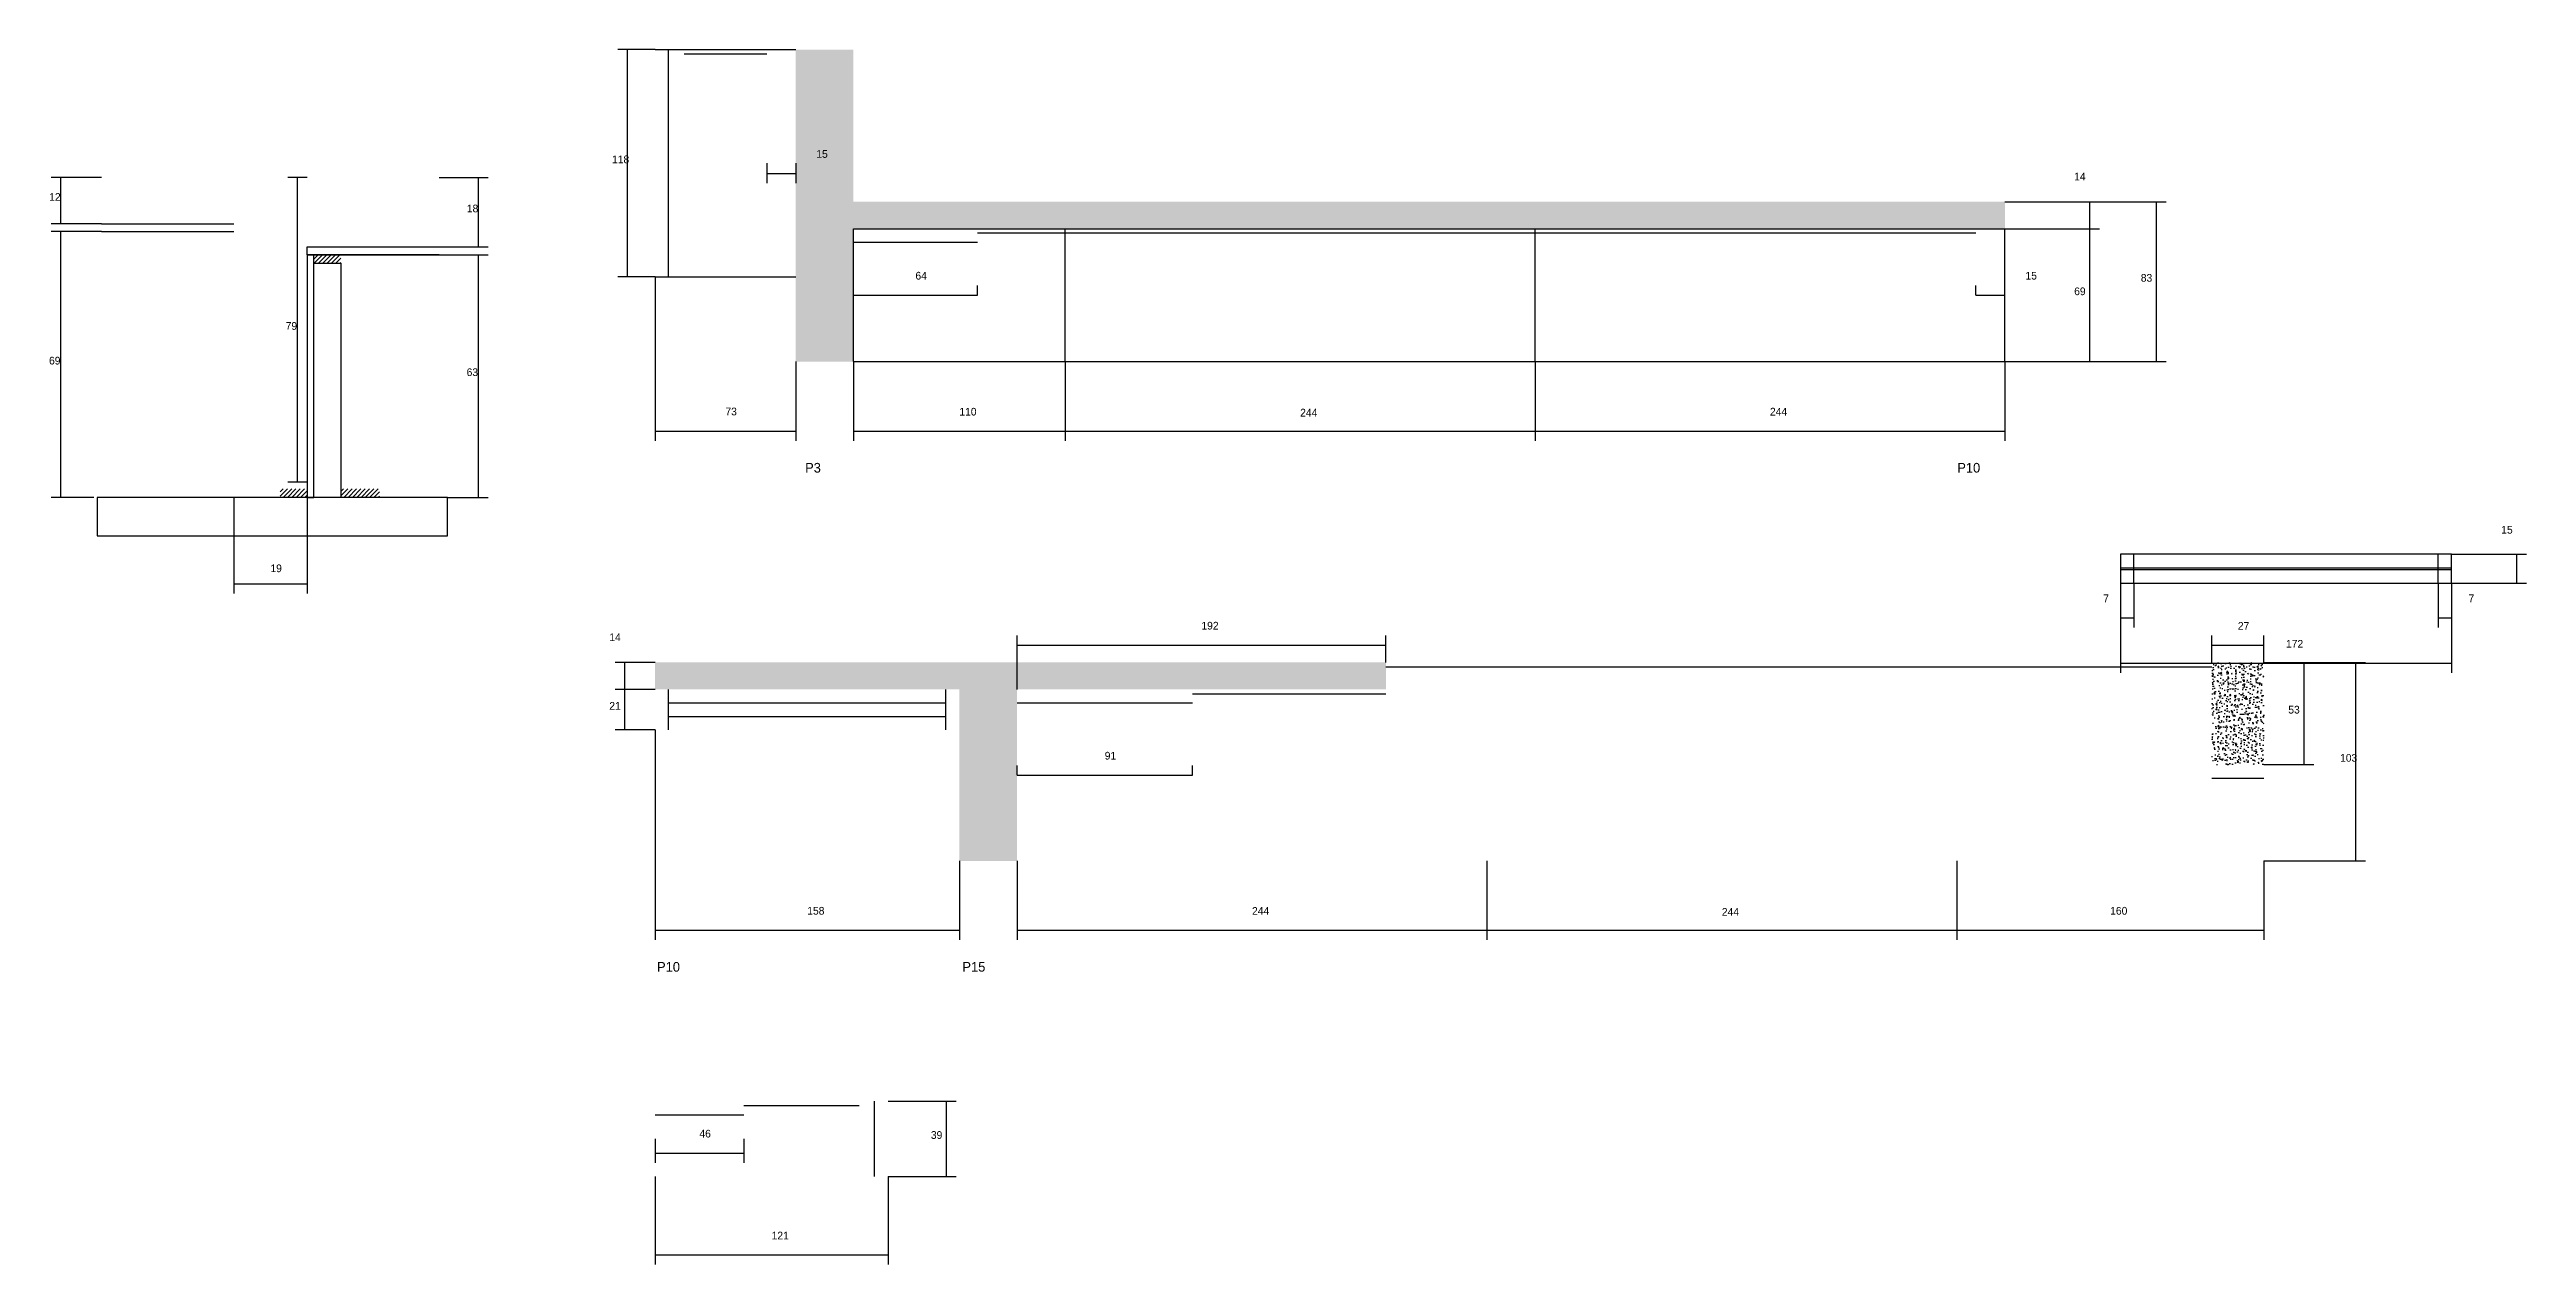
# Model space of a CAD drawing. Header units: metres. Extents: x -2848 to 22762, y -49062 to 1016.
# Drawn here: x 1485 to 2772, y -49016 to -48385 of the extents above; entities that cross this region are included whole.
import ezdxf

# ---------------------------------------------------------------- set-up
doc = ezdxf.new("R2010")
doc.units = ezdxf.units.M
for name, color, linetype in [('COTA', 4, 'Continuous'), ('Madeira', 126, 'Continuous'), ('NOMENCLATURA', 7, 'Continuous'), ('Painéis', 200, 'Continuous'), ('SARR_2.2x10', 40, 'Continuous'), ('SARR_2.2x7', 40, 'Continuous'), ('SARR_3.5x7', 81, 'Continuous')]:
    doc.layers.add(name, color=color, linetype=linetype)

msp = doc.modelspace()

# ---------------------------------------------------------------- texts
at = {"layer": 'COTA'}
for s, p in [('118', (1777.4, -48444.2)), ('15', (1883.5, -48441.4)), ('12', (1485.1, -48463.7)), ('14', (2536.8, -48453.1)), ('18', (1702, -48469.7)), ('64', (1935, -48504.6)), ('15', (2511.5, -48504.6)), ('69', (2536.8, -48512.7)), ('83', (2571.4, -48505.7)), ('79', (1607.9, -48530.7)), ('69', (1485, -48548.7)), ('63', (1701.9, -48554.7)), ('73', (1836.3, -48575.1)), ('110', (1957.8, -48575.2)), ('244', (2134.8, -48575.7)), ('244', (2378.8, -48575.2)), ('15', (2758.6, -48636.5)), ('19', (1600, -48656.5)), ('7', (2551.9, -48672.1)), ('7', (2741.6, -48672.1)), ('14', (1776, -48692.3)), ('192', (2083.5, -48686.3)), ('27', (2621.8, -48686.4)), ('172', (2646.8, -48695.7)), ('21', (1776, -48727.9)), ('53', (2648, -48729.9)), ('91', (2033.3, -48753.8)), ('103', (2674.9, -48754.9)), ('158', (1878.8, -48834.3)), ('244', (2109.8, -48834.4)), ('244', (2353.8, -48834.9)), ('160', (2555.5, -48834.3)), ('46', (1822.8, -48950)), ('39', (1943, -48950.7)), ('121', (1860.3, -49002.9))]:
    msp.add_text(s, height=4, dxfattribs=at).set_placement(p)
at = {"layer": 'NOMENCLATURA'}
for s, p in [('P3', (1877.7, -48604.8)), ('P10', (2476.1, -48604.8)), ('P10', (1800.8, -48863.9)), ('P15', (1959.4, -48863.9))]:
    msp.add_text(s, height=5, dxfattribs=at).set_placement(p)

# ---------------------------------------------------------------- hatches: boundary and pattern name
at = {"layer": 'COTA'}
h = msp.add_hatch(dxfattribs=at)
h.set_pattern_fill('AR-CONC', scale=0.03)
h.paths.add_polyline_path([(1872.8, -48503.2), (1872.8, -48547.2), (1902.8, -48547.2), (1902.8, -48478.2), (2500.8, -48478.2), (2500.8, -48464.2), (1902.8, -48464.2), (1902.8, -48385.2), (1872.8, -48385.2)])
h = msp.add_hatch(dxfattribs=at)
h.set_pattern_fill('AR-CONC', scale=0.03)
h.paths.add_polyline_path([(1987.8, -48717.4), (2179.3, -48717.4), (2179.3, -48703.4), (1799.8, -48703.4), (1799.8, -48717.4), (1957.8, -48717.4), (1957.8, -48738.4), (1957.8, -48806.4), (1987.8, -48806.4)])
h = msp.add_hatch(dxfattribs=at)
h.set_pattern_fill('AR-CONC', scale=0.03)
h.paths.add_polyline_path([(2608.3, -48756.4), (2635.3, -48756.4), (2635.3, -48703.4), (2608.3, -48703.4)])
at = {"layer": 'SARR_2.2x10'}
h = msp.add_hatch(dxfattribs=at)
h.set_pattern_fill('ANSI31', scale=0.5)
h.paths.add_polyline_path([(1636.6, -48613.3), (1636.6, -48617.7), (1656.6, -48617.7), (1656.6, -48613.3)])
at = {"layer": 'SARR_2.2x7'}
h = msp.add_hatch(dxfattribs=at)
h.set_pattern_fill('ANSI31', scale=0.5)
h.paths.add_polyline_path([(1622.6, -48491.7), (1622.6, -48496.1), (1636.6, -48496.1), (1636.6, -48491.7)])
h = msp.add_hatch(dxfattribs=at)
h.set_pattern_fill('ANSI31', scale=0.5)
h.paths.add_polyline_path([(1605, -48617.7), (1605, -48613.3), (1605, -48613.3), (1619, -48613.3), (1619, -48613.3), (1619, -48617.7), (1619, -48617.7), (1605, -48617.7)])

# ---------------------------------------------------------------- linework, layer by layer
at = {"layer": 'COTA'}
for p, q in [((1799.8, -48385.2), (1780.5, -48385.2)), ((1785.5, -48503.2), (1785.5, -48385.2)), ((1857.8, -48444.2), (1857.8, -48454.5)), ((1872.8, -48444.2), (1872.8, -48454.5)), ((1512.3, -48451.7), (1486.1, -48451.7)), ((1491.1, -48475.7), (1491.1, -48451.7)), ((1619, -48451.7), (1609, -48451.7)), ((1614, -48609.7), (1614, -48451.7)), ((1687.7, -48451.7), (1713.1, -48451.7)), ((1708.1, -48487.7), (1708.1, -48451.7)), ((1857.8, -48449.5), (1872.8, -48449.5)), ((2500.8, -48464.2), (2549.9, -48464.2)), ((2500.8, -48464.2), (2584.6, -48464.2)), ((2544.9, -48478.2), (2544.9, -48464.2)), ((2579.6, -48547.2), (2579.6, -48464.2)), ((1512.3, -48475.7), (1486.1, -48475.7)), ((1512.3, -48479.7), (1486.1, -48479.7)), ((1491.1, -48617.7), (1491.1, -48479.7)), ((2500.8, -48478.2), (2549.9, -48478.2)), ((2500.8, -48478.2), (2549.9, -48478.2)), ((2544.9, -48547.2), (2544.9, -48478.2)), ((1687.7, -48487.7), (1713.1, -48487.7)), ((1687.7, -48491.7), (1713.1, -48491.7)), ((1708.1, -48617.7), (1708.1, -48491.7)), ((1799.8, -48503.2), (1780.5, -48503.2)), ((1799.8, -48503.2), (1799.8, -48588.3)), ((1902.8, -48512.7), (1902.8, -48507.7)), ((1967.3, -48512.7), (1967.3, -48507.7)), ((2485.8, -48512.7), (2485.8, -48507.7)), ((2500.8, -48512.7), (2500.8, -48507.7)), ((1902.8, -48512.7), (1967.3, -48512.7)), ((2485.8, -48512.7), (2500.8, -48512.7)), ((1872.8, -48547.2), (1872.8, -48588.3)), ((1902.8, -48547.2), (1902.8, -48588.3)), ((2012.8, -48547.2), (2012.8, -48588.3)), ((2012.8, -48547.2), (2012.8, -48588.3)), ((2256.8, -48547.2), (2256.8, -48588.3)), ((2256.8, -48547.2), (2256.8, -48588.3)), ((2500.8, -48547.2), (2500.8, -48588.3)), ((2500.8, -48547.2), (2549.9, -48547.2)), ((2500.8, -48547.2), (2584.6, -48547.2)), ((1799.8, -48583.3), (1872.8, -48583.3)), ((1902.8, -48583.3), (2012.8, -48583.3)), ((2012.8, -48583.3), (2256.8, -48583.3)), ((2256.8, -48583.3), (2500.8, -48583.3)), ((1619, -48609.7), (1609, -48609.7)), ((1508.2, -48617.7), (1486.1, -48617.7)), ((1581, -48617.7), (1581, -48667.5)), ((1619, -48617.7), (1619, -48667.5)), ((1691.8, -48617.7), (1713.1, -48617.7)), ((2732.8, -48647.2), (2771.7, -48647.2)), ((2766.7, -48662.2), (2766.7, -48647.2)), ((1581, -48662.5), (1619, -48662.5)), ((2560.8, -48662.2), (2560.8, -48708.8)), ((2560.8, -48662.2), (2560.8, -48685.2)), ((2567.8, -48662.2), (2567.8, -48685.2)), ((2725.8, -48662.2), (2725.8, -48685.2)), ((2732.8, -48662.2), (2732.8, -48708.8)), ((2732.8, -48662.2), (2771.7, -48662.2)), ((2732.8, -48662.2), (2732.8, -48685.2)), ((1987.8, -48717.4), (1987.8, -48689.4)), ((2179.3, -48703.4), (2179.3, -48689.4)), ((2560.8, -48680.2), (2567.8, -48680.2)), ((2608.3, -48703.4), (2608.3, -48689.4)), ((2635.3, -48703.4), (2635.3, -48689.4)), ((2725.8, -48680.2), (2732.8, -48680.2)), ((1799.8, -48703.4), (1779.1, -48703.4)), ((1784.1, -48717.4), (1784.1, -48703.4)), ((1987.8, -48694.4), (2179.3, -48694.4)), ((2560.8, -48703.8), (2732.8, -48703.8)), ((2608.3, -48694.4), (2635.3, -48694.4)), ((2635.3, -48703.4), (2688.1, -48703.4)), ((2635.3, -48703.4), (2661.2, -48703.4)), ((2656.2, -48756.4), (2656.2, -48703.4)), ((2683.1, -48806.4), (2683.1, -48703.4)), ((1799.8, -48717.4), (1779.1, -48717.4)), ((1799.8, -48717.4), (1779.1, -48717.4)), ((1784.1, -48738.4), (1784.1, -48717.4)), ((1799.8, -48738.4), (1779.1, -48738.4)), ((1799.8, -48738.4), (1799.8, -48847.4)), ((1987.8, -48761.9), (1987.8, -48756.9)), ((1987.8, -48761.9), (2078.8, -48761.9)), ((2078.8, -48761.9), (2078.8, -48756.9)), ((2635.3, -48756.4), (2661.2, -48756.4)), ((1957.8, -48806.4), (1957.8, -48847.4)), ((1987.8, -48806.4), (1987.8, -48847.4)), ((2231.8, -48806.4), (2231.8, -48847.4)), ((2231.8, -48806.4), (2231.8, -48847.4)), ((2475.8, -48806.4), (2475.8, -48847.4)), ((2475.8, -48806.4), (2475.8, -48847.4)), ((2635.3, -48806.4), (2635.3, -48847.4)), ((2635.3, -48806.4), (2688.1, -48806.4)), ((1799.8, -48842.4), (1957.8, -48842.4)), ((1987.8, -48842.4), (2231.8, -48842.4)), ((2231.8, -48842.4), (2475.8, -48842.4)), ((2475.8, -48842.4), (2635.3, -48842.4)), ((1920.8, -48931.2), (1956.2, -48931.2)), ((1951.2, -48970.2), (1951.2, -48931.2)), ((1799.8, -48950.7), (1799.8, -48963.1)), ((1799.8, -48958.1), (1845.8, -48958.1)), ((1845.8, -48950.7), (1845.8, -48963.1)), ((1799.8, -48970.2), (1799.8, -49015.9)), ((1920.8, -48970.2), (1920.8, -49015.9)), ((1920.8, -48970.2), (1956.2, -48970.2)), ((1799.8, -49010.9), (1920.8, -49010.9))]:
    msp.add_line(p, q, dxfattribs=at)
at = {"layer": 'Madeira'}
msp.add_lwpolyline([(1510, -48637.7), (1691.9, -48637.7), (1691.9, -48617.7), (1510, -48617.7)], close=True, dxfattribs=at)
at = {"layer": 'Painéis'}
for p, q in [((1799.8, -48385.2), (1872.8, -48385.2)), ((1512.3, -48475.7), (1581, -48475.7)), ((1512.3, -48479.7), (1581, -48479.7)), ((1902.8, -48478.2), (2500.8, -48478.2)), ((1902.8, -48547.2), (1902.8, -48478.2)), ((2012.8, -48547.2), (2012.8, -48478.2)), ((2256.8, -48547.2), (2256.8, -48478.2)), ((2500.8, -48547.2), (2500.8, -48478.2)), ((1619, -48487.7), (1687.7, -48487.7)), ((1619, -48491.7), (1687.7, -48491.7)), ((1799.8, -48503.2), (1872.8, -48503.2)), ((1902.8, -48547.2), (2500.8, -48547.2))]:
    msp.add_line(p, q, dxfattribs=at)
msp.add_lwpolyline([(1687.7, -48491.7), (1619, -48491.7), (1619, -48487.7), (1687.7, -48487.7)], dxfattribs=at)
for points in [[(1622.6, -48617.7), (1622.6, -48491.7), (1619, -48491.7), (1619, -48617.7)], [(2732.8, -48647.2), (2560.8, -48647.2), (2560.8, -48662.2), (2732.8, -48662.2)]]:
    msp.add_lwpolyline(points, close=True, dxfattribs=at)
at = {"layer": 'SARR_2.2x7'}
for p, q in [((1806.8, -48503.2), (1806.8, -48385.2)), ((1814.8, -48387.4), (1857.8, -48387.4)), ((1902.8, -48485.2), (1967.3, -48485.2)), ((1967.3, -48480.4), (2012.8, -48480.4)), ((2012.8, -48480.4), (2256.8, -48480.4)), ((2256.8, -48480.4), (2485.8, -48480.4)), ((2567.8, -48662.2), (2567.8, -48647.2)), ((2725.8, -48662.2), (2725.8, -48647.2)), ((2560.8, -48654.2), (2732.8, -48654.2)), ((2560.8, -48655.2), (2732.8, -48655.2)), ((2179.3, -48705.6), (2231.8, -48705.6)), ((2231.8, -48705.6), (2475.8, -48705.6)), ((2475.8, -48705.6), (2608.3, -48705.6)), ((1806.8, -48738.4), (1806.8, -48717.4)), ((1806.8, -48724.4), (1950.8, -48724.4)), ((1950.8, -48738.4), (1950.8, -48717.4)), ((1987.8, -48724.4), (2078.8, -48724.4)), ((2078.8, -48719.6), (2179.3, -48719.6)), ((1806.8, -48731.4), (1950.8, -48731.4)), ((2608.3, -48763.4), (2635.3, -48763.4)), ((1845.8, -48933.4), (1905.8, -48933.4)), ((1913.8, -48970.2), (1913.8, -48931.2)), ((1799.8, -48938.2), (1845.8, -48938.2))]:
    msp.add_line(p, q, dxfattribs=at)
at = {"layer": 'SARR_3.5x7'}
msp.add_lwpolyline([(1622.6, -48496.1), (1636.6, -48496.1), (1636.6, -48617.7), (1622.6, -48617.7)], close=True, dxfattribs=at)

msp.set_redraw_order([(e.dxf.handle, doc.entitydb.next_handle()) for e in msp.query("TEXT MTEXT ATTDEF DIMENSION ARC_DIMENSION")])  # texts and dimensions are drawn at this point

doc.saveas('drawing.dxf')
